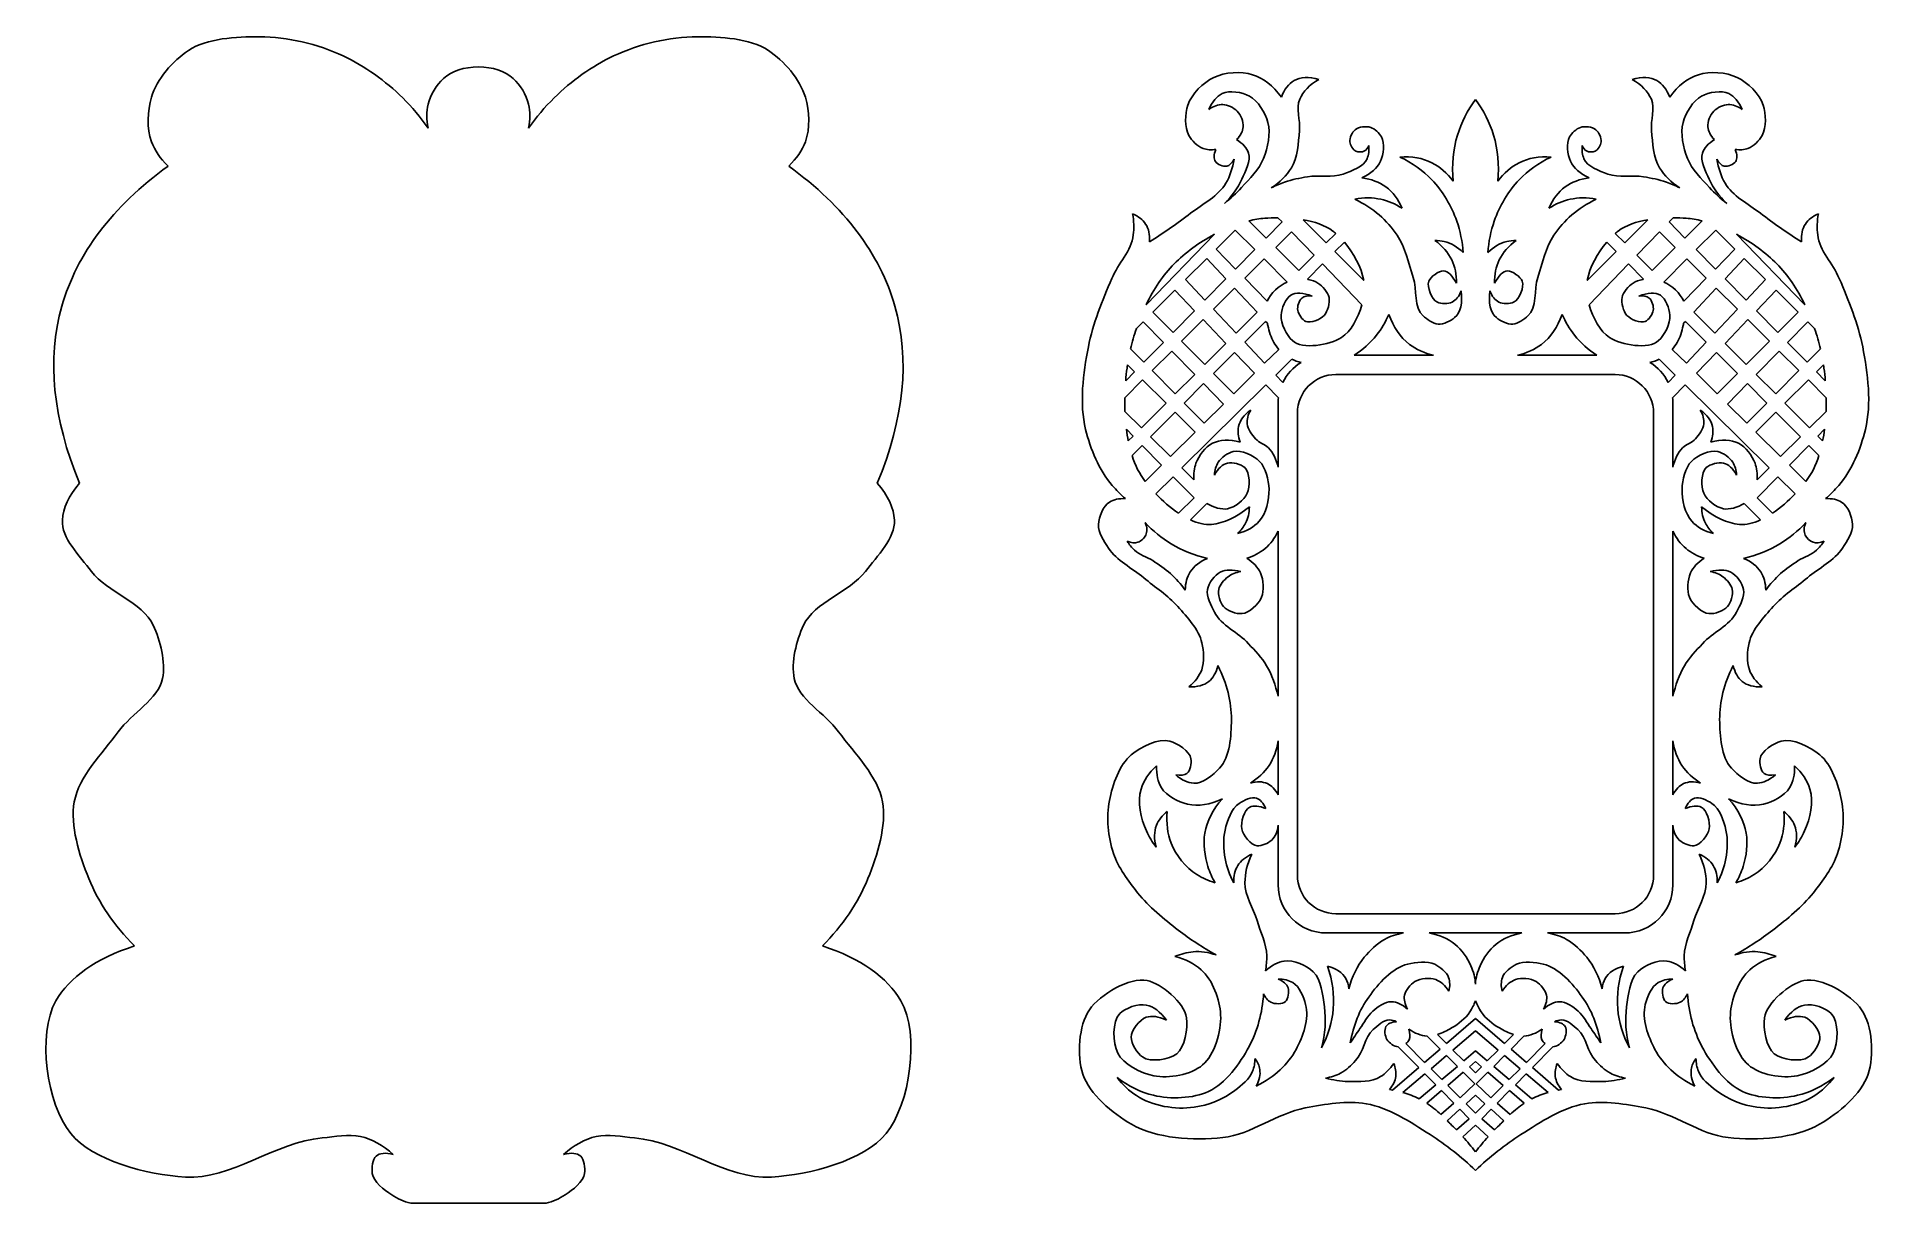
# Model space of a CAD drawing. Header units: millimetres. Extents: x -113 to 268, y -103 to 139.
import ezdxf

# ---------------------------------------------------------------- set-up
doc = ezdxf.new("R2010")
doc.units = ezdxf.units.MM
doc.linetypes.add('K5LT32769', pattern=[0])

msp = doc.modelspace()

# ---------------------------------------------------------------- linework, layer by layer
at = {"color": 30, "linetype": 'K5LT32769', "true_color": 0xff8000}
for p, q in [((131.65, 95.35), (135.64, 99.32)), ((139.7, 95.26), (135.64, 99.32)), ((142.07, 97.67), (138.46, 101.24)), ((142.07, 97.67), (145.36, 101.01)), ((145.36, 101.01), (144.51, 101.88)), ((154.56, 96.64), (149.74, 101.46)), ((216.54, 96.64), (221.37, 101.46)), ((225.75, 101.01), (226.59, 101.88)), ((229.04, 97.67), (225.75, 101.01)), ((229.04, 97.67), (232.64, 101.24)), ((231.41, 95.26), (235.47, 99.32)), ((239.45, 95.35), (235.47, 99.32)), ((117.13, 83.81), (131.35, 98.46)), ((144.04, 95.71), (147.32, 98.97)), ((148.86, 90.93), (144.04, 95.71)), ((152.03, 94.1), (147.32, 98.97)), ((154.56, 96.64), (156.54, 98.61)), ((156.35, 94.85), (158.31, 96.82)), ((214.75, 94.85), (212.8, 96.82)), ((216.54, 96.64), (214.57, 98.61)), ((219.08, 94.1), (223.78, 98.97)), ((222.25, 90.93), (227.06, 95.71)), ((227.06, 95.71), (223.78, 98.97)), ((253.97, 83.81), (239.76, 98.46)), ((125.31, 89.03), (129.73, 93.43)), ((133.7, 89.17), (129.73, 93.43)), ((135.72, 91.22), (131.65, 95.35)), ((135.72, 91.22), (139.7, 95.26)), ((137.61, 89.3), (141.64, 93.32)), ((146.44, 88.51), (141.64, 93.32)), ((148.86, 90.93), (152.03, 94.1)), ((150.67, 89.14), (153.79, 92.28)), ((161.96, 83.82), (153.79, 92.28)), ((162.34, 88.86), (156.35, 94.85)), ((208.76, 88.86), (214.75, 94.85)), ((209.14, 83.82), (217.31, 92.28)), ((220.43, 89.14), (217.31, 92.28)), ((222.25, 90.93), (219.08, 94.1)), ((224.66, 88.51), (229.47, 93.32)), ((233.49, 89.3), (229.47, 93.32)), ((235.39, 91.22), (231.41, 95.26)), ((235.39, 91.22), (239.45, 95.35)), ((237.4, 89.17), (241.38, 93.43)), ((245.79, 89.03), (241.38, 93.43)), ((129.35, 84.76), (125.31, 89.03)), ((129.35, 84.76), (133.7, 89.17)), ((142.3, 84.55), (137.61, 89.3)), ((150.78, 89.03), (150.67, 89.14)), ((220.32, 89.03), (220.43, 89.14)), ((228.8, 84.55), (233.49, 89.3)), ((241.75, 84.76), (237.4, 89.17)), ((241.75, 84.76), (245.79, 89.03)), ((118.55, 82.29), (123.1, 86.82)), ((127.19, 82.56), (123.1, 86.82)), ((131.14, 82.86), (135.52, 87.23)), ((140.18, 82.25), (135.52, 87.23)), ((230.93, 82.25), (235.58, 87.23)), ((239.97, 82.86), (235.58, 87.23)), ((243.91, 82.56), (248.01, 86.82)), ((252.56, 82.29), (248.01, 86.82)), ((115.12, 78.87), (116.53, 80.27)), ((120.71, 75.98), (116.53, 80.27)), ((122.74, 78.04), (118.55, 82.29)), ((122.74, 78.04), (127.19, 82.56)), ((124.51, 76.25), (128.98, 80.71)), ((133.71, 75.79), (128.98, 80.71)), ((135.83, 77.9), (131.14, 82.86)), ((135.83, 77.9), (140.18, 82.25)), ((137.61, 76.01), (141.94, 80.36)), ((142.33, 79.95), (141.94, 80.36)), ((228.78, 79.95), (229.17, 80.36)), ((233.49, 76.01), (229.17, 80.36)), ((235.28, 77.9), (230.93, 82.25)), ((235.28, 77.9), (239.97, 82.86)), ((237.39, 75.79), (242.13, 80.71)), ((246.6, 76.25), (242.13, 80.71)), ((248.37, 78.04), (243.91, 82.56)), ((248.37, 78.04), (252.56, 82.29)), ((250.39, 75.98), (254.58, 80.27)), ((255.99, 78.87), (254.58, 80.27)), ((116.65, 71.85), (113.9, 74.62)), ((116.65, 71.85), (120.71, 75.98)), ((118.36, 70.13), (122.45, 74.2)), ((127.23, 69.3), (122.45, 74.2)), ((129.31, 71.38), (124.51, 76.25)), ((129.31, 71.38), (133.71, 75.79)), ((131.15, 69.51), (135.52, 73.91)), ((139.67, 69.59), (135.52, 73.91)), ((141.74, 71.64), (137.61, 76.01)), ((141.74, 71.64), (144.68, 74.54)), ((160.34, 73.31), (176.86, 73.31)), ((210.77, 73.31), (194.25, 73.31)), ((229.36, 71.64), (226.43, 74.54)), ((229.36, 71.64), (233.49, 76.01)), ((231.43, 69.59), (235.59, 73.91)), ((239.95, 69.51), (235.59, 73.91)), ((241.8, 71.38), (237.39, 75.79)), ((241.8, 71.38), (246.6, 76.25)), ((243.88, 69.3), (248.66, 74.2)), ((252.75, 70.13), (248.66, 74.2)), ((254.46, 71.85), (250.39, 75.98)), ((254.46, 71.85), (257.21, 74.62)), ((112.88, 68.03), (114.7, 69.88)), ((114.7, 69.88), (113.26, 71.31)), ((123.19, 65.27), (118.36, 70.13)), ((123.19, 65.27), (127.23, 69.3)), ((135.32, 65.29), (131.15, 69.51)), ((135.32, 65.29), (139.67, 69.59)), ((144.06, 69.19), (147.39, 72.48)), ((145.53, 67.63), (144.06, 69.19)), ((185.55, 69.31), (156.55, 69.31)), ((185.55, 69.31), (214.55, 69.31)), ((227.05, 69.19), (223.72, 72.48)), ((225.57, 67.63), (227.05, 69.19)), ((235.78, 65.29), (231.43, 69.59)), ((235.78, 65.29), (239.95, 69.51)), ((247.92, 65.27), (243.88, 69.3)), ((247.92, 65.27), (252.75, 70.13)), ((256.41, 69.88), (257.85, 71.31)), ((258.22, 68.03), (256.41, 69.88)), ((112.7, 64.5), (116.4, 68.19)), ((121.27, 63.35), (116.4, 68.19)), ((124.56, 49.9), (142.01, 67.16)), ((125.06, 63.39), (129.07, 67.42)), ((133.19, 63.19), (129.07, 67.42)), ((144.62, 64.45), (142.01, 67.16)), ((226.49, 64.45), (229.1, 67.16)), ((246.55, 49.9), (229.1, 67.16)), ((237.91, 63.19), (242.04, 67.42)), ((246.05, 63.39), (242.04, 67.42)), ((249.83, 63.35), (254.71, 68.19)), ((258.4, 64.5), (254.71, 68.19)), ((116.17, 58.24), (112.73, 61.66)), ((116.17, 58.24), (121.27, 63.35)), ((118.07, 56.36), (123.16, 61.47)), ((127.3, 57.36), (123.16, 61.47)), ((129.19, 59.23), (125.06, 63.39)), ((129.19, 59.23), (133.19, 63.19)), ((144.55, 50.04), (144.55, 63.31)), ((148.55, 61.31), (148.55, -34.69)), ((222.55, 61.31), (222.55, -34.69)), ((226.55, 50.04), (226.55, 63.31)), ((241.92, 59.23), (237.91, 63.19)), ((241.92, 59.23), (246.05, 63.39)), ((243.81, 57.36), (247.95, 61.47)), ((253.04, 56.36), (247.95, 61.47)), ((254.94, 58.24), (249.83, 63.35)), ((254.94, 58.24), (258.38, 61.66)), ((114.44, 56.51), (113.04, 57.93)), ((122.16, 52.29), (127.3, 57.36)), ((248.94, 52.29), (243.81, 57.36)), ((256.67, 56.51), (258.07, 57.93)), ((113.43, 55.51), (114.44, 56.51)), ((114.21, 52.48), (116.32, 54.6)), ((120.35, 50.5), (116.32, 54.6)), ((122.16, 52.29), (118.07, 56.36)), ((248.94, 52.29), (253.04, 56.36)), ((250.75, 50.5), (254.79, 54.6)), ((256.89, 52.48), (254.79, 54.6)), ((257.67, 55.51), (256.67, 56.51)), ((116.92, 47.11), (120.35, 50.5)), ((127.03, 47.46), (124.56, 49.9)), ((244.08, 47.46), (246.55, 49.9)), ((254.19, 47.11), (250.75, 50.5)), ((119.14, 44.54), (122.73, 48.09)), ((127.08, 43.67), (122.73, 48.09)), ((244.03, 43.67), (248.38, 48.09)), ((251.97, 44.54), (248.38, 48.09)), ((123.88, 40.48), (127.08, 43.67)), ((126.32, 39.1), (129.74, 42.52)), ((244.79, 39.1), (241.36, 42.52)), ((247.22, 40.48), (244.03, 43.67)), ((144.55, 2.48), (144.55, 36.8)), ((226.55, 2.48), (226.55, 36.8)), ((144.55, -18.02), (144.55, -6.81)), ((226.55, -18.02), (226.55, -6.81)), ((144.55, -36.69), (144.55, -24.29)), ((226.55, -36.69), (226.55, -24.29)), ((156.55, -42.69), (185.55, -42.69)), ((214.55, -42.69), (185.55, -42.69)), ((170.57, -46.69), (154.55, -46.69)), ((185.55, -46.69), (175.91, -46.69)), ((185.55, -46.69), (195.19, -46.69)), ((200.54, -46.69), (216.55, -46.69)), ((179.5, -69.67), (185.55, -64.44)), ((191.61, -69.67), (185.55, -64.44)), ((178.18, -70.81), (175.48, -68.12)), ((179.5, -69.67), (177.64, -67.81)), ((180.86, -71.03), (185.55, -67.05)), ((190.25, -71.03), (185.55, -67.05)), ((191.61, -69.67), (193.47, -67.81)), ((192.93, -70.81), (195.62, -68.12)), ((173.75, -74.64), (169.51, -70.33)), ((174.99, -73.57), (171.09, -69.67)), ((174.99, -73.57), (178.18, -70.81)), ((176.31, -74.89), (179.53, -72.16)), ((181.78, -74.41), (179.53, -72.16)), ((183.11, -73.28), (180.86, -71.03)), ((185.55, -71.21), (183.11, -73.28)), ((185.55, -71.21), (188, -73.28)), ((188, -73.28), (190.25, -71.03)), ((189.33, -74.41), (191.58, -72.16)), ((194.8, -74.89), (191.58, -72.16)), ((196.12, -73.57), (192.93, -70.81)), ((196.12, -73.57), (200.02, -69.67)), ((197.36, -74.64), (201.6, -70.33)), ((168.34, -79.32), (173.75, -74.64)), ((170.47, -79.83), (175.05, -75.96)), ((177.28, -78.23), (175.05, -75.96)), ((178.56, -77.14), (176.31, -74.89)), ((181.78, -74.41), (178.56, -77.14)), ((182.98, -75.61), (179.77, -78.35)), ((185.4, -78.03), (182.98, -75.61)), ((185.55, -73.41), (184.31, -74.48)), ((185.55, -75.72), (184.31, -74.48)), ((185.55, -73.41), (186.8, -74.48)), ((185.55, -75.72), (186.8, -74.48)), ((185.72, -78.02), (188.13, -75.61)), ((188.13, -75.61), (191.33, -78.35)), ((189.33, -74.41), (192.55, -77.14)), ((192.55, -77.14), (194.8, -74.89)), ((193.83, -78.23), (196.06, -75.96)), ((200.63, -79.83), (196.06, -75.96)), ((202.77, -79.32), (197.36, -74.64)), ((177.28, -78.23), (173.84, -81.15)), ((178.49, -79.45), (175.44, -82.06)), ((181.04, -82.06), (178.49, -79.45)), ((182.35, -80.93), (179.77, -78.35)), ((185.4, -78.03), (182.35, -80.93)), ((185.72, -78.02), (188.75, -80.93)), ((188.75, -80.93), (191.33, -78.35)), ((190.06, -82.06), (192.62, -79.45)), ((192.62, -79.45), (195.66, -82.06)), ((193.83, -78.23), (197.27, -81.15)), ((181.04, -82.06), (178.32, -84.39)), ((182.3, -83.33), (179.68, -85.71)), ((184.23, -85.3), (182.3, -83.33)), ((185.55, -80.39), (183.59, -82.17)), ((185.55, -84.13), (183.59, -82.17)), ((185.55, -80.39), (187.52, -82.17)), ((185.55, -84.13), (187.52, -82.17)), ((186.88, -85.3), (188.81, -83.33)), ((188.81, -83.33), (191.43, -85.71)), ((190.06, -82.06), (192.78, -84.39)), ((184.23, -85.3), (181.61, -87.62)), ((185.55, -86.64), (182.93, -89.03)), ((185.55, -86.64), (188.18, -89.03)), ((186.88, -85.3), (189.5, -87.62)), ((-35.63, -102.84), (-21.58, -102.84)), ((-7.53, -102.84), (-21.58, -102.84))]:
    msp.add_line(p, q, dxfattribs=at)
for centre, radius, start, end in [((154.55, 63.31), 10, 121.461, 154.4282), ((156.55, 61.31), 8, 90, 180), ((214.55, 61.31), 8, 0, 90), ((216.55, 63.31), 10, 25.5718, 58.539), ((154.55, 63.31), 10, 173.4339, 180), ((216.55, 63.31), 10, 0, 6.5661), ((154.55, -36.69), 10, 180, 270), ((156.55, -34.69), 8, 180, 270), ((214.55, -34.69), 8, 270, 0), ((216.55, -36.69), 10, 270, 0)]:
    msp.add_arc(centre, radius, start, end, dxfattribs=at)
for points, knots in [([(-32.01, 120.5), (-33.61, 122.78), (-35.38, 124.87), (-37.31, 126.78), (-40.87, 130.3), (-45.18, 133.41), (-49.66, 135.5), (-54.95, 137.97), (-61.23, 139.48), (-67.05, 139.48), (-71.96, 139.47), (-77.88, 139.21), (-81.81, 136.63), (-85.05, 134.5), (-88.41, 130.65), (-89.5, 126.9), (-90.31, 124.11), (-90.55, 120.43), (-89.5, 117.68), (-88.81, 115.86), (-87.66, 114.17), (-86.05, 112.63)], [0, 0, 0, 0, 1, 1, 1, 2, 2, 2, 3, 3, 3, 4, 4, 4, 5, 5, 5, 6, 6, 6, 7, 7, 7, 7]), ([(-11.15, 120.5), (-9.55, 122.78), (-7.78, 124.87), (-5.85, 126.78), (-2.29, 130.3), (2.02, 133.41), (6.5, 135.5), (11.79, 137.97), (18.07, 139.48), (23.89, 139.48), (28.8, 139.47), (34.72, 139.21), (38.65, 136.63), (41.89, 134.5), (45.25, 130.65), (46.34, 126.9), (47.15, 124.11), (47.38, 120.43), (46.34, 117.68), (45.65, 115.86), (44.5, 114.17), (42.89, 112.63)], [0, 0, 0, 0, 1, 1, 1, 2, 2, 2, 3, 3, 3, 4, 4, 4, 5, 5, 5, 6, 6, 6, 7, 7, 7, 7]), ([(-21.58, 133.24), (-24.6, 133.18), (-27.01, 132.37), (-28.81, 130.8), (-30.28, 129.52), (-31.54, 127.4), (-32.01, 125.46), (-32.39, 123.91), (-32.39, 122.26), (-32.01, 120.5)], [0, 0, 0, 0, 1, 1, 1, 2, 2, 2, 3, 3, 3, 3]), ([(-21.58, 133.24), (-18.57, 133.18), (-16.16, 132.37), (-14.35, 130.8), (-12.88, 129.52), (-11.62, 127.4), (-11.15, 125.46), (-10.77, 123.91), (-10.77, 122.26), (-11.15, 120.5)], [0, 0, 0, 0, 1, 1, 1, 2, 2, 2, 3, 3, 3, 3]), ([(145.22, 126.93), (143.49, 129.32), (141.5, 130.87), (139.25, 131.59), (136.86, 132.35), (133.47, 132.11), (131.21, 131.03), (129.01, 129.97), (126.57, 127.6), (125.81, 125.3), (125.21, 123.45), (125.04, 120.67), (126.02, 118.98), (126.64, 117.91), (127.77, 116.7), (128.96, 116.28), (129.75, 116), (130.63, 115.93), (131.6, 116.07)], [0, 0, 0, 0, 1, 1, 1, 2, 2, 2, 3, 3, 3, 4, 4, 4, 5, 5, 5, 6, 6, 6, 6]), ([(143.1, 108.09), (144.93, 109.25), (146.33, 110.64), (147.32, 112.26), (148.63, 114.42), (148.73, 117.38), (148.99, 119.99), (149.21, 122.14), (148.22, 124.66), (149.03, 126.5), (149.74, 128.13), (151.07, 129.51), (153.01, 130.63)], [0, 0, 0, 0, 1, 1, 1, 2, 2, 2, 3, 3, 3, 4, 4, 4, 4]), ([(153.01, 130.63), (150.93, 131.24), (149.21, 131.15), (147.86, 130.37), (146.72, 129.72), (145.84, 128.57), (145.22, 126.93)], [0, 0, 0, 0, 1, 1, 1, 2, 2, 2, 2]), ([(218.09, 130.63), (220.18, 131.24), (221.89, 131.15), (223.25, 130.37), (224.39, 129.72), (225.27, 128.57), (225.89, 126.93)], [0, 0, 0, 0, 1, 1, 1, 2, 2, 2, 2]), ([(228.01, 108.09), (226.18, 109.25), (224.77, 110.64), (223.79, 112.26), (222.48, 114.42), (222.38, 117.38), (222.12, 119.99), (221.9, 122.14), (222.89, 124.66), (222.08, 126.5), (221.37, 128.13), (220.04, 129.51), (218.09, 130.63)], [0, 0, 0, 0, 1, 1, 1, 2, 2, 2, 3, 3, 3, 4, 4, 4, 4]), ([(225.89, 126.93), (227.62, 129.32), (229.61, 130.87), (231.85, 131.59), (234.24, 132.35), (237.64, 132.11), (239.89, 131.03), (242.1, 129.97), (244.54, 127.6), (245.3, 125.3), (245.9, 123.45), (246.07, 120.67), (245.09, 118.98), (244.47, 117.91), (243.34, 116.7), (242.15, 116.28), (241.36, 116), (240.48, 115.93), (239.51, 116.07)], [0, 0, 0, 0, 1, 1, 1, 2, 2, 2, 3, 3, 3, 4, 4, 4, 5, 5, 5, 6, 6, 6, 6]), ([(130.17, 124.38), (130.87, 126), (131.78, 127.1), (132.9, 127.67), (134.41, 128.44), (137.07, 127.96), (138.6, 127.14), (140.38, 126.19), (141.88, 123.68), (142.43, 121.68), (143.05, 119.42), (142.42, 116.45), (141.51, 114.2), (140.6, 111.94), (138.67, 109.98), (136.94, 108.15), (135.84, 106.97), (134.65, 105.88), (133.38, 104.85)], [0, 0, 0, 0, 1, 1, 1, 2, 2, 2, 3, 3, 3, 4, 4, 4, 5, 5, 5, 6, 6, 6, 6]), ([(185.55, 126.46), (183.84, 124.13), (182.6, 121.67), (181.81, 119.07), (180.89, 116.05), (180.59, 112.85), (180.92, 109.47)], [0, 0, 0, 0, 1, 1, 1, 2, 2, 2, 2]), ([(185.55, 126.46), (187.26, 124.13), (188.51, 121.67), (189.3, 119.07), (190.22, 116.05), (190.51, 112.85), (190.19, 109.47)], [0, 0, 0, 0, 1, 1, 1, 2, 2, 2, 2]), ([(240.93, 124.38), (240.24, 126), (239.33, 127.1), (238.2, 127.67), (236.69, 128.44), (234.03, 127.96), (232.51, 127.14), (230.73, 126.19), (229.23, 123.68), (228.68, 121.68), (228.06, 119.42), (228.69, 116.45), (229.6, 114.2), (230.51, 111.94), (232.44, 109.98), (234.17, 108.15), (235.27, 106.97), (236.46, 105.88), (237.73, 104.85)], [0, 0, 0, 0, 1, 1, 1, 2, 2, 2, 3, 3, 3, 4, 4, 4, 5, 5, 5, 6, 6, 6, 6]), ([(130.17, 124.38), (131.15, 125.08), (132.11, 125.42), (133.05, 125.39), (134.07, 125.36), (135.34, 124.75), (136.05, 124.02), (136.8, 123.25), (137.39, 121.82), (137.3, 120.76), (137.21, 119.86), (136.76, 118.98), (135.93, 118.12)], [0, 0, 0, 0, 1, 1, 1, 2, 2, 2, 3, 3, 3, 4, 4, 4, 4]), ([(240.93, 124.38), (239.96, 125.08), (239, 125.42), (238.06, 125.39), (237.04, 125.36), (235.76, 124.75), (235.06, 124.02), (234.31, 123.25), (233.71, 121.82), (233.81, 120.76), (233.89, 119.86), (234.35, 118.98), (235.18, 118.12)], [0, 0, 0, 0, 1, 1, 1, 2, 2, 2, 3, 3, 3, 4, 4, 4, 4]), ([(161.97, 110.16), (163.86, 111.03), (165.13, 112.18), (165.8, 113.61), (166.45, 115.02), (166.77, 117.33), (166.01, 118.66), (165.56, 119.44), (164.64, 120.37), (163.78, 120.65), (162.84, 120.95), (161.28, 120.79), (160.55, 120.17), (159.93, 119.65), (159.35, 118.45), (159.45, 117.65), (159.54, 116.97), (160.1, 115.96), (160.72, 115.69), (161.2, 115.49), (162.04, 115.48), (162.5, 115.75), (162.88, 115.96), (163.18, 116.34), (163.39, 116.88)], [0, 0, 0, 0, 1, 1, 1, 2, 2, 2, 3, 3, 3, 4, 4, 4, 5, 5, 5, 6, 6, 6, 7, 7, 7, 8, 8, 8, 8]), ([(209.14, 110.16), (207.25, 111.03), (205.98, 112.18), (205.31, 113.61), (204.65, 115.02), (204.34, 117.33), (205.1, 118.66), (205.55, 119.44), (206.47, 120.37), (207.33, 120.65), (208.27, 120.95), (209.83, 120.79), (210.56, 120.17), (211.17, 119.65), (211.76, 118.45), (211.66, 117.65), (211.57, 116.97), (211.01, 115.96), (210.38, 115.69), (209.91, 115.49), (209.07, 115.48), (208.6, 115.75), (208.22, 115.96), (207.93, 116.34), (207.71, 116.88)], [0, 0, 0, 0, 1, 1, 1, 2, 2, 2, 3, 3, 3, 4, 4, 4, 5, 5, 5, 6, 6, 6, 7, 7, 7, 8, 8, 8, 8]), ([(131.6, 116.07), (131.17, 114.99), (131.15, 114.15), (131.51, 113.58), (131.88, 112.98), (133.18, 112.42), (133.88, 112.6), (134.45, 112.74), (134.95, 113.22), (135.4, 114.02)], [0, 0, 0, 0, 1, 1, 1, 2, 2, 2, 3, 3, 3, 3]), ([(133.38, 104.85), (134.94, 106.37), (136.15, 108.05), (137, 109.9), (137.76, 111.56), (138.97, 113.74), (138.42, 115.3), (138.06, 116.35), (137.22, 117.29), (135.93, 118.12)], [0, 0, 0, 0, 1, 1, 1, 2, 2, 2, 3, 3, 3, 3]), ([(163.39, 116.88), (163.48, 115.84), (163.36, 114.93), (163.04, 114.15), (162.34, 112.47), (159.85, 111.6), (158.05, 110.94), (155.8, 110.12), (153.09, 110.79), (150.66, 110.38), (149.06, 110.11), (147.42, 109.82), (145.89, 109.28), (144.94, 108.95), (144.01, 108.55), (143.1, 108.09)], [0, 0, 0, 0, 1, 1, 1, 2, 2, 2, 3, 3, 3, 4, 4, 4, 5, 5, 5, 5]), ([(180.92, 109.47), (179.65, 111.19), (178.17, 112.47), (176.49, 113.31), (174.55, 114.29), (172.33, 114.68), (169.84, 114.5)], [0, 0, 0, 0, 1, 1, 1, 2, 2, 2, 2]), ([(190.19, 109.47), (191.46, 111.19), (192.93, 112.47), (194.62, 113.31), (196.56, 114.29), (198.77, 114.68), (201.26, 114.5)], [0, 0, 0, 0, 1, 1, 1, 2, 2, 2, 2]), ([(207.71, 116.88), (207.62, 115.84), (207.74, 114.93), (208.07, 114.15), (208.77, 112.47), (211.25, 111.6), (213.05, 110.94), (215.3, 110.12), (218.01, 110.79), (220.44, 110.38), (222.05, 110.11), (223.68, 109.82), (225.22, 109.28), (226.17, 108.95), (227.1, 108.55), (228.01, 108.09)], [0, 0, 0, 0, 1, 1, 1, 2, 2, 2, 3, 3, 3, 4, 4, 4, 5, 5, 5, 5]), ([(237.73, 104.85), (236.16, 106.37), (234.96, 108.05), (234.11, 109.9), (233.34, 111.56), (232.14, 113.74), (232.68, 115.3), (233.05, 116.35), (233.88, 117.29), (235.18, 118.12)], [0, 0, 0, 0, 1, 1, 1, 2, 2, 2, 3, 3, 3, 3]), ([(239.51, 116.07), (239.93, 114.99), (239.96, 114.15), (239.6, 113.58), (239.22, 112.98), (237.92, 112.42), (237.22, 112.6), (236.66, 112.74), (236.15, 113.22), (235.71, 114.02)], [0, 0, 0, 0, 1, 1, 1, 2, 2, 2, 3, 3, 3, 3]), ([(-86.05, 112.63), (-97.66, 104.12), (-105.02, 94.4), (-108.11, 83.49), (-111.24, 72.46), (-110.01, 60.21), (-104.44, 46.74)], [0, 0, 0, 0, 1, 1, 1, 2, 2, 2, 2]), ([(42.89, 112.63), (54.5, 104.12), (61.86, 94.4), (64.95, 83.49), (68.08, 72.46), (66.85, 60.21), (61.28, 46.74)], [0, 0, 0, 0, 1, 1, 1, 2, 2, 2, 2]), ([(135.4, 114.02), (135.1, 112.19), (134.54, 110.53), (133.7, 109.07), (132.17, 106.37), (128.91, 104.79), (126.38, 102.83), (123.63, 100.72), (120.78, 98.74), (117.83, 96.9)], [0, 0, 0, 0, 1, 1, 1, 2, 2, 2, 3, 3, 3, 3]), ([(169.84, 114.5), (172.42, 113.26), (174.64, 111.68), (176.49, 109.77), (178.76, 107.42), (180.57, 104.31), (181.66, 101.2), (182.39, 99.12), (182.83, 96.93), (182.99, 94.63)], [0, 0, 0, 0, 1, 1, 1, 2, 2, 2, 3, 3, 3, 3]), ([(201.26, 114.5), (198.68, 113.26), (196.47, 111.68), (194.62, 109.77), (192.35, 107.42), (190.54, 104.31), (189.45, 101.2), (188.72, 99.12), (188.28, 96.93), (188.12, 94.63)], [0, 0, 0, 0, 1, 1, 1, 2, 2, 2, 3, 3, 3, 3]), ([(235.71, 114.02), (236, 112.19), (236.57, 110.53), (237.4, 109.07), (238.93, 106.37), (242.2, 104.79), (244.73, 102.83), (247.47, 100.72), (250.32, 98.74), (253.28, 96.9)], [0, 0, 0, 0, 1, 1, 1, 2, 2, 2, 3, 3, 3, 3]), ([(170.3, 103.84), (169.49, 105.74), (168.37, 107.22), (166.93, 108.28), (165.56, 109.29), (163.91, 109.92), (161.97, 110.16)], [0, 0, 0, 0, 1, 1, 1, 2, 2, 2, 2]), ([(200.8, 103.84), (201.61, 105.74), (202.74, 107.22), (204.18, 108.28), (205.55, 109.29), (207.2, 109.92), (209.14, 110.16)], [0, 0, 0, 0, 1, 1, 1, 2, 2, 2, 2]), ([(160.51, 105.75), (162.38, 106.11), (164.18, 106.1), (165.9, 105.72), (167.43, 105.38), (168.9, 104.75), (170.3, 103.84)], [0, 0, 0, 0, 1, 1, 1, 2, 2, 2, 2]), ([(182.55, 86.68), (182.92, 84.13), (182.47, 82.28), (181.22, 81.14), (180.41, 80.4), (178.9, 79.73), (177.79, 79.8), (176.71, 79.88), (175.48, 80.76), (174.66, 81.5), (172.76, 83.22), (173.43, 86.87), (172.61, 89.5), (171.67, 92.48), (170.95, 95.74), (169.27, 98.26), (167.21, 101.37), (164.29, 103.86), (160.51, 105.75)], [0, 0, 0, 0, 1, 1, 1, 2, 2, 2, 3, 3, 3, 4, 4, 4, 5, 5, 5, 6, 6, 6, 6]), ([(188.55, 86.68), (188.19, 84.13), (188.64, 82.28), (189.89, 81.14), (190.69, 80.4), (192.21, 79.73), (193.32, 79.8), (194.39, 79.88), (195.63, 80.76), (196.45, 81.5), (198.35, 83.22), (197.68, 86.87), (198.5, 89.5), (199.43, 92.48), (200.15, 95.74), (201.83, 98.26), (203.9, 101.37), (206.82, 103.86), (210.6, 105.75)], [0, 0, 0, 0, 1, 1, 1, 2, 2, 2, 3, 3, 3, 4, 4, 4, 5, 5, 5, 6, 6, 6, 6]), ([(210.6, 105.75), (208.73, 106.11), (206.93, 106.1), (205.2, 105.72), (203.68, 105.38), (202.21, 104.75), (200.8, 103.84)], [0, 0, 0, 0, 1, 1, 1, 2, 2, 2, 2]), ([(114.33, 102.69), (114.58, 101.18), (114.63, 99.72), (114.46, 98.3), (114.08, 95.05), (111.33, 92.35), (110, 89.27), (108.02, 84.69), (106.07, 79.93), (105.13, 75.07), (104.05, 69.51), (103.24, 63.3), (104.57, 57.89), (105.56, 53.83), (107.34, 49.48), (110.1, 46.25), (110.93, 45.29), (111.83, 44.38), (112.82, 43.53)], [0, 0, 0, 0, 1, 1, 1, 2, 2, 2, 3, 3, 3, 4, 4, 4, 5, 5, 5, 6, 6, 6, 6]), ([(117.83, 96.9), (117.94, 98.36), (117.67, 99.59), (117.03, 100.58), (116.44, 101.48), (115.54, 102.18), (114.33, 102.69)], [0, 0, 0, 0, 1, 1, 1, 2, 2, 2, 2]), ([(138.46, 101.24), (139.58, 101.51), (140.68, 101.69), (141.77, 101.77), (142.63, 101.84), (143.56, 101.88), (144.51, 101.88)], [0, 0, 0, 0, 1, 1, 1, 2, 2, 2, 2]), ([(149.74, 101.46), (152.08, 101.06), (154.28, 100.32), (155.91, 99.12), (156.12, 98.96), (156.33, 98.79), (156.54, 98.61)], [0, 0, 0, 0, 1, 1, 1, 2, 2, 2, 2]), ([(221.37, 101.46), (219.02, 101.06), (216.82, 100.32), (215.2, 99.12), (214.99, 98.96), (214.78, 98.79), (214.57, 98.61)], [0, 0, 0, 0, 1, 1, 1, 2, 2, 2, 2]), ([(232.64, 101.24), (231.53, 101.51), (230.42, 101.69), (229.34, 101.77), (228.47, 101.84), (227.55, 101.88), (226.59, 101.88)], [0, 0, 0, 0, 1, 1, 1, 2, 2, 2, 2]), ([(253.28, 96.9), (253.17, 98.36), (253.43, 99.59), (254.08, 100.58), (254.67, 101.48), (255.57, 102.18), (256.78, 102.69)], [0, 0, 0, 0, 1, 1, 1, 2, 2, 2, 2]), ([(256.78, 102.69), (256.52, 101.18), (256.48, 99.72), (256.64, 98.3), (257.02, 95.05), (259.78, 92.35), (261.11, 89.27), (263.09, 84.69), (265.03, 79.93), (265.98, 75.07), (267.06, 69.51), (267.87, 63.3), (266.54, 57.89), (265.55, 53.83), (263.77, 49.48), (261, 46.25), (260.18, 45.29), (259.27, 44.38), (258.29, 43.53)], [0, 0, 0, 0, 1, 1, 1, 2, 2, 2, 3, 3, 3, 4, 4, 4, 5, 5, 5, 6, 6, 6, 6]), ([(117.13, 83.81), (118.69, 87.05), (120.65, 90.02), (122.95, 92.31), (125.22, 94.59), (128.16, 96.77), (131.35, 98.46)], [0, 0, 0, 0, 1, 1, 1, 2, 2, 2, 2]), ([(182.99, 94.63), (181.82, 95.82), (180.51, 96.59), (179.07, 96.93), (178.44, 97.08), (177.79, 97.15), (177.12, 97.14)], [0, 0, 0, 0, 1, 1, 1, 2, 2, 2, 2]), ([(177.12, 97.14), (178.7, 96.01), (179.87, 94.68), (180.61, 93.14), (181.3, 91.69), (181.62, 90.07), (181.58, 88.27)], [0, 0, 0, 0, 1, 1, 1, 2, 2, 2, 2]), ([(188.12, 94.63), (189.29, 95.82), (190.59, 96.59), (192.04, 96.93), (192.66, 97.08), (193.31, 97.15), (193.99, 97.14)], [0, 0, 0, 0, 1, 1, 1, 2, 2, 2, 2]), ([(193.99, 97.14), (192.4, 96.01), (191.24, 94.68), (190.5, 93.14), (189.81, 91.69), (189.48, 90.07), (189.53, 88.27)], [0, 0, 0, 0, 1, 1, 1, 2, 2, 2, 2]), ([(253.97, 83.81), (252.41, 87.05), (250.46, 90.02), (248.16, 92.31), (245.88, 94.59), (242.94, 96.77), (239.76, 98.46)], [0, 0, 0, 0, 1, 1, 1, 2, 2, 2, 2]), ([(151.64, 85.58), (150.68, 85.71), (149.95, 85.58), (149.45, 85.19), (148.84, 84.71), (148.51, 83.42), (148.63, 82.63), (148.75, 81.8), (149.61, 80.66), (150.31, 80.34), (151.29, 79.89), (153.29, 80.74), (154.09, 81.6), (154.87, 82.43), (155.35, 84.21), (155.12, 85.34), (154.89, 86.44), (153.78, 87.67), (152.83, 88.31), (152.28, 88.69), (151.56, 88.92), (150.78, 89.03)], [0, 0, 0, 0, 1, 1, 1, 2, 2, 2, 3, 3, 3, 4, 4, 4, 5, 5, 5, 6, 6, 6, 7, 7, 7, 7]), ([(181.58, 88.27), (180.75, 89.9), (179.86, 90.75), (178.91, 90.83), (177.95, 90.91), (176.2, 89.59), (175.84, 88.68), (175.39, 87.53), (176.45, 84.88), (177.63, 84.32), (178.41, 83.95), (179.88, 83.95), (180.71, 84.37), (181.51, 84.77), (182.12, 85.54), (182.55, 86.68)], [0, 0, 0, 0, 1, 1, 1, 2, 2, 2, 3, 3, 3, 4, 4, 4, 5, 5, 5, 5]), ([(189.53, 88.27), (190.36, 89.9), (191.24, 90.75), (192.19, 90.83), (193.16, 90.91), (194.91, 89.59), (195.27, 88.68), (195.72, 87.53), (194.66, 84.88), (193.47, 84.32), (192.7, 83.95), (191.23, 83.95), (190.4, 84.37), (189.6, 84.77), (188.99, 85.54), (188.55, 86.68)], [0, 0, 0, 0, 1, 1, 1, 2, 2, 2, 3, 3, 3, 4, 4, 4, 5, 5, 5, 5]), ([(219.46, 85.58), (220.42, 85.71), (221.15, 85.58), (221.66, 85.19), (222.26, 84.71), (222.6, 83.42), (222.48, 82.63), (222.36, 81.8), (221.5, 80.66), (220.8, 80.34), (219.81, 79.89), (217.82, 80.74), (217.02, 81.6), (216.24, 82.43), (215.76, 84.21), (215.99, 85.34), (216.21, 86.44), (217.33, 87.67), (218.27, 88.31), (218.83, 88.69), (219.55, 88.92), (220.32, 89.03)], [0, 0, 0, 0, 1, 1, 1, 2, 2, 2, 3, 3, 3, 4, 4, 4, 5, 5, 5, 6, 6, 6, 7, 7, 7, 7]), ([(161.96, 83.82), (161.18, 81.08), (159.62, 78.22), (157.72, 77), (155.24, 75.41), (149.62, 74.45), (147.51, 76.36), (146.31, 77.45), (145.04, 79.91), (145.16, 81.66), (145.26, 83.05), (146.06, 85.15), (147.16, 85.79), (148.23, 86.42), (149.73, 86.35), (151.64, 85.58)], [0, 0, 0, 0, 1, 1, 1, 2, 2, 2, 3, 3, 3, 4, 4, 4, 5, 5, 5, 5]), ([(209.14, 83.82), (209.93, 81.08), (211.49, 78.22), (213.39, 77), (215.87, 75.41), (221.49, 74.45), (223.6, 76.36), (224.8, 77.45), (226.07, 79.91), (225.94, 81.66), (225.85, 83.05), (225.05, 85.15), (223.95, 85.79), (222.87, 86.42), (221.38, 86.35), (219.46, 85.58)], [0, 0, 0, 0, 1, 1, 1, 2, 2, 2, 3, 3, 3, 4, 4, 4, 5, 5, 5, 5]), ([(167.57, 81.81), (166.87, 80.22), (166.01, 78.77), (164.97, 77.47), (163.69, 75.86), (162.14, 74.48), (160.34, 73.31)], [0, 0, 0, 0, 1, 1, 1, 2, 2, 2, 2]), ([(176.86, 73.31), (174.92, 73.75), (173.25, 74.5), (171.84, 75.58), (169.91, 77.06), (168.49, 79.13), (167.57, 81.81)], [0, 0, 0, 0, 1, 1, 1, 2, 2, 2, 2]), ([(194.25, 73.31), (196.19, 73.75), (197.86, 74.5), (199.27, 75.58), (201.2, 77.06), (202.62, 79.13), (203.54, 81.81)], [0, 0, 0, 0, 1, 1, 1, 2, 2, 2, 2]), ([(203.54, 81.81), (204.23, 80.22), (205.1, 78.77), (206.14, 77.47), (207.42, 75.86), (208.96, 74.48), (210.77, 73.31)], [0, 0, 0, 0, 1, 1, 1, 2, 2, 2, 2]), ([(142.33, 79.95), (142.36, 79.78), (142.39, 79.62), (142.43, 79.47), (142.69, 78.27), (143.05, 77.01), (143.66, 75.97), (143.95, 75.48), (144.3, 74.99), (144.68, 74.54)], [0, 0, 0, 0, 1, 1, 1, 2, 2, 2, 3, 3, 3, 3]), ([(228.78, 79.95), (228.75, 79.78), (228.71, 79.62), (228.68, 79.47), (228.42, 78.27), (228.06, 77.01), (227.44, 75.97), (227.15, 75.48), (226.81, 74.99), (226.43, 74.54)], [0, 0, 0, 0, 1, 1, 1, 2, 2, 2, 3, 3, 3, 3]), ([(112.88, 68.03), (112.96, 68.92), (113.05, 69.79), (113.16, 70.62), (113.19, 70.85), (113.23, 71.08), (113.26, 71.31)], [0, 0, 0, 0, 1, 1, 1, 2, 2, 2, 2]), ([(258.22, 68.03), (258.15, 68.92), (258.05, 69.79), (257.94, 70.62), (257.91, 70.85), (257.88, 71.08), (257.85, 71.31)], [0, 0, 0, 0, 1, 1, 1, 2, 2, 2, 2]), ([(136.67, 55.28), (136.23, 56.44), (136.11, 57.51), (136.32, 58.5), (136.59, 59.8), (137.44, 60.94), (138.86, 61.94)], [0, 0, 0, 0, 1, 1, 1, 2, 2, 2, 2]), ([(138.86, 61.94), (138.29, 60.95), (138.05, 60), (138.12, 59.09), (138.22, 57.97), (139.08, 56.79), (139.88, 55.93), (140.59, 55.16), (141.81, 54.83), (142.52, 54.07), (143.52, 53.01), (144.2, 51.66), (144.55, 50.04)], [0, 0, 0, 0, 1, 1, 1, 2, 2, 2, 3, 3, 3, 4, 4, 4, 4]), ([(232.24, 61.94), (232.81, 60.95), (233.06, 60), (232.99, 59.09), (232.89, 57.97), (232.03, 56.79), (231.23, 55.93), (230.52, 55.16), (229.3, 54.83), (228.58, 54.07), (227.58, 53.01), (226.91, 51.66), (226.55, 50.04)], [0, 0, 0, 0, 1, 1, 1, 2, 2, 2, 3, 3, 3, 4, 4, 4, 4]), ([(234.43, 55.28), (234.88, 56.44), (235, 57.51), (234.79, 58.5), (234.51, 59.8), (233.66, 60.94), (232.24, 61.94)], [0, 0, 0, 0, 1, 1, 1, 2, 2, 2, 2]), ([(127.03, 47.46), (126.97, 48.67), (127.13, 49.92), (127.49, 50.87), (128.07, 52.43), (129.45, 54.27), (130.91, 55.02), (132.47, 55.83), (134.39, 55.92), (136.67, 55.28)], [0, 0, 0, 0, 1, 1, 1, 2, 2, 2, 3, 3, 3, 3]), ([(136.12, 36.26), (138.04, 36.78), (139.53, 37.63), (140.61, 38.82), (142.06, 40.43), (142.74, 43.28), (142.66, 45.49), (142.59, 47.43), (141.99, 49.97), (140.69, 51.28), (139.46, 52.52), (136.9, 53.72), (135.22, 53.31), (134.12, 53.04), (132.74, 52.11), (132.1, 51.09), (131.64, 50.35), (131.38, 49.47), (131.33, 48.44)], [0, 0, 0, 0, 1, 1, 1, 2, 2, 2, 3, 3, 3, 4, 4, 4, 5, 5, 5, 6, 6, 6, 6]), ([(234.99, 36.26), (233.07, 36.78), (231.58, 37.63), (230.5, 38.82), (229.05, 40.43), (228.37, 43.28), (228.45, 45.49), (228.52, 47.43), (229.12, 49.97), (230.41, 51.28), (231.65, 52.52), (234.21, 53.72), (235.89, 53.31), (236.99, 53.04), (238.36, 52.11), (239, 51.09), (239.47, 50.35), (239.72, 49.47), (239.77, 48.44)], [0, 0, 0, 0, 1, 1, 1, 2, 2, 2, 3, 3, 3, 4, 4, 4, 5, 5, 5, 6, 6, 6, 6]), ([(244.08, 47.46), (244.14, 48.67), (243.97, 49.92), (243.62, 50.87), (243.04, 52.43), (241.65, 54.27), (240.2, 55.02), (238.64, 55.83), (236.72, 55.92), (234.43, 55.28)], [0, 0, 0, 0, 1, 1, 1, 2, 2, 2, 3, 3, 3, 3]), ([(131.33, 48.44), (132.09, 49.83), (132.99, 50.65), (134.03, 50.92), (135.08, 51.18), (136.86, 50.67), (137.61, 49.98), (138.71, 48.98), (138.76, 46.07), (138.13, 44.64), (137.51, 43.24), (135.5, 41.72), (134.03, 41.43), (132.82, 41.19), (131.1, 41.72), (129.74, 42.52)], [0, 0, 0, 0, 1, 1, 1, 2, 2, 2, 3, 3, 3, 4, 4, 4, 5, 5, 5, 5]), ([(239.77, 48.44), (239.02, 49.83), (238.12, 50.65), (237.08, 50.92), (236.03, 51.18), (234.25, 50.67), (233.49, 49.98), (232.4, 48.98), (232.35, 46.07), (232.98, 44.64), (233.59, 43.24), (235.61, 41.72), (237.08, 41.43), (238.29, 41.19), (240.01, 41.72), (241.36, 42.52)], [0, 0, 0, 0, 1, 1, 1, 2, 2, 2, 3, 3, 3, 4, 4, 4, 5, 5, 5, 5]), ([(-104.44, 46.74), (-106.69, 44.13), (-107.88, 41.57), (-108.01, 39.05), (-108.2, 35.41), (-104.44, 31.59), (-101.98, 28.42), (-98.57, 23.99), (-91.43, 22.1), (-89.14, 17.25), (-87.62, 14.05), (-86.5, 9.51), (-87.19, 6.17), (-88.06, 1.9), (-93.57, -1.04), (-96.4, -4.9), (-99.78, -9.5), (-104.59, -14.19), (-105.53, -19.43), (-106.41, -24.39), (-104.51, -30.48), (-102.51, -35.38), (-100.43, -40.49), (-97.27, -45.16), (-93.03, -49.38)], [0, 0, 0, 0, 1, 1, 1, 2, 2, 2, 3, 3, 3, 4, 4, 4, 5, 5, 5, 6, 6, 6, 7, 7, 7, 8, 8, 8, 8]), ([(61.28, 46.74), (63.53, 44.13), (64.72, 41.57), (64.85, 39.05), (65.04, 35.41), (61.28, 31.59), (58.82, 28.42), (55.4, 23.99), (48.27, 22.1), (45.97, 17.25), (44.46, 14.05), (43.34, 9.51), (44.02, 6.17), (44.9, 1.9), (50.4, -1.04), (53.24, -4.9), (56.62, -9.5), (61.43, -14.19), (62.37, -19.43), (63.25, -24.39), (61.35, -30.48), (59.35, -35.38), (57.27, -40.49), (54.11, -45.16), (49.87, -49.38)], [0, 0, 0, 0, 1, 1, 1, 2, 2, 2, 3, 3, 3, 4, 4, 4, 5, 5, 5, 6, 6, 6, 7, 7, 7, 8, 8, 8, 8]), ([(112.82, 43.53), (111.49, 43.6), (110.39, 43.36), (109.53, 42.82), (108.2, 41.99), (107.27, 39.74), (107.22, 38.17), (107.16, 36.55), (108.38, 34.71), (109.31, 33.25), (110.99, 30.64), (114.18, 29.15), (116.62, 27.1), (118.98, 25.11), (121.68, 23.41), (123.71, 21.12), (125.7, 18.88), (128.09, 16.38), (128.71, 13.55), (129.09, 11.82), (129.29, 9.64), (128.67, 8), (128.17, 6.69), (127.29, 5.5), (126.02, 4.45)], [0, 0, 0, 0, 1, 1, 1, 2, 2, 2, 3, 3, 3, 4, 4, 4, 5, 5, 5, 6, 6, 6, 7, 7, 7, 8, 8, 8, 8]), ([(258.29, 43.53), (259.62, 43.6), (260.72, 43.36), (261.58, 42.82), (262.91, 41.99), (263.83, 39.74), (263.89, 38.17), (263.94, 36.55), (262.73, 34.71), (261.79, 33.25), (260.12, 30.64), (256.92, 29.15), (254.49, 27.1), (252.12, 25.11), (249.43, 23.41), (247.39, 21.12), (245.41, 18.88), (243.01, 16.38), (242.39, 13.55), (242.02, 11.82), (241.81, 9.64), (242.44, 8), (242.93, 6.69), (243.82, 5.5), (245.09, 4.45)], [0, 0, 0, 0, 1, 1, 1, 2, 2, 2, 3, 3, 3, 4, 4, 4, 5, 5, 5, 6, 6, 6, 7, 7, 7, 8, 8, 8, 8]), ([(116.96, 38.55), (117.36, 37.52), (117.39, 36.66), (117.05, 35.94), (116.76, 35.35), (116.05, 34.71), (115.42, 34.49), (114.77, 34.27), (114.01, 34.34), (113.16, 34.71)], [0, 0, 0, 0, 1, 1, 1, 2, 2, 2, 3, 3, 3, 3]), ([(129.91, 31.12), (127.14, 31.73), (124.61, 32.75), (122.3, 34.15), (120.36, 35.34), (118.58, 36.8), (116.96, 38.55)], [0, 0, 0, 0, 1, 1, 1, 2, 2, 2, 2]), ([(138.58, 41.8), (135.89, 39.64), (133.26, 38.43), (130.71, 38.19), (129.3, 38.05), (127.81, 38.42), (126.32, 39.1)], [0, 0, 0, 0, 1, 1, 1, 2, 2, 2, 2]), ([(138.58, 41.8), (138.56, 40.57), (138.29, 39.45), (137.79, 38.44), (137.38, 37.64), (136.83, 36.91), (136.12, 36.26)], [0, 0, 0, 0, 1, 1, 1, 2, 2, 2, 2]), ([(232.53, 41.8), (235.22, 39.64), (237.84, 38.43), (240.4, 38.19), (241.81, 38.05), (243.3, 38.42), (244.79, 39.1)], [0, 0, 0, 0, 1, 1, 1, 2, 2, 2, 2]), ([(232.53, 41.8), (232.55, 40.57), (232.81, 39.45), (233.32, 38.44), (233.72, 37.64), (234.28, 36.91), (234.99, 36.26)], [0, 0, 0, 0, 1, 1, 1, 2, 2, 2, 2]), ([(241.2, 31.12), (243.97, 31.73), (246.5, 32.75), (248.8, 34.15), (250.75, 35.34), (252.53, 36.8), (254.15, 38.55)], [0, 0, 0, 0, 1, 1, 1, 2, 2, 2, 2]), ([(254.15, 38.55), (253.75, 37.52), (253.72, 36.66), (254.06, 35.94), (254.34, 35.35), (255.05, 34.71), (255.68, 34.49), (256.34, 34.27), (257.1, 34.34), (257.95, 34.71)], [0, 0, 0, 0, 1, 1, 1, 2, 2, 2, 3, 3, 3, 3]), ([(113.16, 34.71), (113.6, 34), (114.11, 33.37), (114.7, 32.82), (115.74, 31.84), (117.27, 31.44), (118.49, 30.65), (119.77, 29.83), (121.05, 28.97), (122.17, 27.95), (123.31, 26.93), (124.34, 25.79), (125.26, 24.54)], [0, 0, 0, 0, 1, 1, 1, 2, 2, 2, 3, 3, 3, 4, 4, 4, 4]), ([(144.55, 36.8), (143.87, 35.33), (142.96, 34.12), (141.83, 33.17), (140.76, 32.27), (139.49, 31.6), (138.03, 31.16)], [0, 0, 0, 0, 1, 1, 1, 2, 2, 2, 2]), ([(226.55, 36.8), (227.24, 35.33), (228.15, 34.12), (229.28, 33.17), (230.34, 32.27), (231.61, 31.6), (233.08, 31.16)], [0, 0, 0, 0, 1, 1, 1, 2, 2, 2, 2]), ([(257.95, 34.71), (257.5, 34), (256.99, 33.37), (256.41, 32.82), (255.37, 31.84), (253.83, 31.44), (252.61, 30.65), (251.34, 29.83), (250.06, 28.97), (248.93, 27.95), (247.8, 26.93), (246.77, 25.79), (245.85, 24.54)], [0, 0, 0, 0, 1, 1, 1, 2, 2, 2, 3, 3, 3, 4, 4, 4, 4]), ([(129.91, 31.12), (128.28, 30.47), (127.07, 29.53), (126.3, 28.31), (125.64, 27.26), (125.29, 26.01), (125.26, 24.54)], [0, 0, 0, 0, 1, 1, 1, 2, 2, 2, 2]), ([(138.03, 31.16), (139.38, 30.3), (140.33, 29.28), (140.88, 28.09), (141.54, 26.65), (141.69, 24.42), (141.09, 23.03), (140.47, 21.58), (138.55, 19.78), (137.03, 19.65), (135.86, 19.54), (134.02, 20.19), (133.22, 21.11), (132.49, 21.95), (131.98, 23.61), (132.22, 24.7), (132.43, 25.65), (133.32, 26.68), (134.15, 27.3), (134.88, 27.85), (135.76, 28.21), (136.78, 28.37)], [0, 0, 0, 0, 1, 1, 1, 2, 2, 2, 3, 3, 3, 4, 4, 4, 5, 5, 5, 6, 6, 6, 7, 7, 7, 7]), ([(233.08, 31.16), (231.73, 30.3), (230.78, 29.28), (230.23, 28.09), (229.57, 26.65), (229.42, 24.42), (230.02, 23.03), (230.64, 21.58), (232.56, 19.78), (234.08, 19.65), (235.25, 19.54), (237.09, 20.19), (237.89, 21.11), (238.61, 21.95), (239.13, 23.61), (238.88, 24.7), (238.67, 25.65), (237.79, 26.68), (236.96, 27.3), (236.23, 27.85), (235.35, 28.21), (234.33, 28.37)], [0, 0, 0, 0, 1, 1, 1, 2, 2, 2, 3, 3, 3, 4, 4, 4, 5, 5, 5, 6, 6, 6, 7, 7, 7, 7]), ([(241.2, 31.12), (242.83, 30.47), (244.04, 29.53), (244.81, 28.31), (245.47, 27.26), (245.82, 26.01), (245.85, 24.54)], [0, 0, 0, 0, 1, 1, 1, 2, 2, 2, 2]), ([(136.78, 28.37), (135.13, 28.83), (133.68, 28.83), (132.54, 28.26), (131.34, 27.66), (130.12, 25.97), (129.86, 24.67), (129.57, 23.22), (130.6, 21.35), (131.33, 19.93), (132.77, 17.17), (136.25, 15.76), (138.41, 13.39), (139.73, 11.94), (141.17, 10.49), (142.16, 8.82), (143.3, 6.91), (143.99, 4.71), (144.55, 2.48)], [0, 0, 0, 0, 1, 1, 1, 2, 2, 2, 3, 3, 3, 4, 4, 4, 5, 5, 5, 6, 6, 6, 6]), ([(234.33, 28.37), (235.98, 28.83), (237.43, 28.83), (238.56, 28.26), (239.77, 27.66), (240.99, 25.97), (241.25, 24.67), (241.53, 23.22), (240.51, 21.35), (239.77, 19.93), (238.34, 17.17), (234.86, 15.76), (232.7, 13.39), (231.37, 11.94), (229.94, 10.49), (228.95, 8.82), (227.81, 6.91), (227.12, 4.71), (226.55, 2.48)], [0, 0, 0, 0, 1, 1, 1, 2, 2, 2, 3, 3, 3, 4, 4, 4, 5, 5, 5, 6, 6, 6, 6]), ([(132.03, 8.84), (133.94, 5.1), (134.88, 1.36), (134.84, -2.38), (134.81, -5.74), (134.56, -10.11), (132.38, -12.46), (131.08, -13.87), (128.85, -15.7), (127.01, -15.59), (125.78, -15.52), (124.54, -14.94), (123.27, -13.85)], [0, 0, 0, 0, 1, 1, 1, 2, 2, 2, 3, 3, 3, 4, 4, 4, 4]), ([(126.02, 4.45), (127.75, 4.36), (129.12, 4.73), (130.14, 5.56), (131.05, 6.29), (131.68, 7.39), (132.03, 8.84)], [0, 0, 0, 0, 1, 1, 1, 2, 2, 2, 2]), ([(239.08, 8.84), (237.17, 5.1), (236.23, 1.36), (236.27, -2.38), (236.3, -5.74), (236.55, -10.11), (238.72, -12.46), (240.03, -13.87), (242.25, -15.7), (244.1, -15.59), (245.32, -15.52), (246.57, -14.94), (247.84, -13.85)], [0, 0, 0, 0, 1, 1, 1, 2, 2, 2, 3, 3, 3, 4, 4, 4, 4]), ([(245.09, 4.45), (243.36, 4.36), (241.99, 4.73), (240.97, 5.56), (240.06, 6.29), (239.43, 7.39), (239.08, 8.84)], [0, 0, 0, 0, 1, 1, 1, 2, 2, 2, 2]), ([(123.27, -13.85), (124.3, -14.04), (125.08, -13.94), (125.62, -13.56), (126.33, -13.06), (126.54, -11.42), (126.44, -10.53), (126.24, -8.9), (123.63, -7.3), (122.02, -6.83), (119.66, -6.14), (116.06, -8.02), (114.05, -9.68), (111.54, -11.75), (110.17, -15.86), (109.52, -19.19), (108.85, -22.67), (109.19, -26.78), (110.34, -30.16), (111.35, -33.1), (113.38, -35.87), (115.36, -38.35), (117.73, -41.3), (120.78, -43.79), (123.8, -46.11), (126.28, -48.01), (128.91, -49.73), (131.67, -51.27)], [0, 0, 0, 0, 1, 1, 1, 2, 2, 2, 3, 3, 3, 4, 4, 4, 5, 5, 5, 6, 6, 6, 7, 7, 7, 8, 8, 8, 9, 9, 9, 9]), ([(144.55, -6.81), (144.27, -8.73), (143.64, -10.43), (142.67, -11.9), (141.71, -13.34), (140.42, -14.57), (138.79, -15.57)], [0, 0, 0, 0, 1, 1, 1, 2, 2, 2, 2]), ([(226.55, -6.81), (226.84, -8.73), (227.46, -10.43), (228.44, -11.9), (229.4, -13.34), (230.69, -14.57), (232.32, -15.57)], [0, 0, 0, 0, 1, 1, 1, 2, 2, 2, 2]), ([(247.84, -13.85), (246.81, -14.04), (246.02, -13.94), (245.49, -13.56), (244.78, -13.06), (244.56, -11.42), (244.67, -10.53), (244.86, -8.9), (247.48, -7.3), (249.08, -6.83), (251.45, -6.14), (255.05, -8.02), (257.06, -9.68), (259.57, -11.75), (260.94, -15.86), (261.58, -19.19), (262.25, -22.67), (261.91, -26.78), (260.76, -30.16), (259.76, -33.1), (257.73, -35.87), (255.74, -38.35), (253.37, -41.3), (250.33, -43.79), (247.3, -46.11), (244.82, -48.01), (242.2, -49.73), (239.43, -51.27)], [0, 0, 0, 0, 1, 1, 1, 2, 2, 2, 3, 3, 3, 4, 4, 4, 5, 5, 5, 6, 6, 6, 7, 7, 7, 8, 8, 8, 9, 9, 9, 9]), ([(119.3, -11.96), (117.7, -13.46), (116.63, -15.07), (116.08, -16.81), (115.26, -19.43), (116.02, -22.88), (117.18, -25.5), (117.7, -26.67), (118.38, -27.79), (119.21, -28.85)], [0, 0, 0, 0, 1, 1, 1, 2, 2, 2, 3, 3, 3, 3]), ([(132.97, -18.8), (130.38, -20.05), (127.98, -20.43), (125.75, -19.91), (123.8, -19.46), (121.36, -18.21), (120.32, -16.54), (119.57, -15.31), (119.22, -13.78), (119.3, -11.96)], [0, 0, 0, 0, 1, 1, 1, 2, 2, 2, 3, 3, 3, 3]), ([(138.79, -15.57), (140.15, -15.18), (141.33, -15.21), (142.31, -15.67), (143.22, -16.1), (143.97, -16.88), (144.55, -18.02)], [0, 0, 0, 0, 1, 1, 1, 2, 2, 2, 2]), ([(232.32, -15.57), (230.96, -15.18), (229.78, -15.21), (228.79, -15.67), (227.89, -16.1), (227.14, -16.88), (226.55, -18.02)], [0, 0, 0, 0, 1, 1, 1, 2, 2, 2, 2]), ([(238.13, -18.8), (240.72, -20.05), (243.13, -20.43), (245.36, -19.91), (247.3, -19.46), (249.75, -18.21), (250.78, -16.54), (251.54, -15.31), (251.88, -13.78), (251.81, -11.96)], [0, 0, 0, 0, 1, 1, 1, 2, 2, 2, 3, 3, 3, 3]), ([(251.81, -11.96), (253.41, -13.46), (254.48, -15.07), (255.03, -16.81), (255.85, -19.43), (255.08, -22.88), (253.92, -25.5), (253.41, -26.67), (252.73, -27.79), (251.89, -28.85)], [0, 0, 0, 0, 1, 1, 1, 2, 2, 2, 3, 3, 3, 3]), ([(132.97, -18.8), (130.97, -21.04), (129.76, -23.43), (129.33, -25.97), (128.95, -28.17), (129.27, -30.72), (129.97, -32.91), (130.33, -34.06), (130.83, -35.18), (131.46, -36.26)], [0, 0, 0, 0, 1, 1, 1, 2, 2, 2, 3, 3, 3, 3]), ([(142, -20.87), (141.47, -19.71), (140.82, -18.99), (140.05, -18.7), (139.05, -18.34), (137.42, -19.13), (136.45, -19.77), (134.83, -20.84), (133.99, -23.35), (133.53, -25.32), (133.09, -27.19), (133.22, -29.32), (133.56, -31.24), (133.88, -32.97), (134.47, -34.66), (135.34, -36.29)], [0, 0, 0, 0, 1, 1, 1, 2, 2, 2, 3, 3, 3, 4, 4, 4, 5, 5, 5, 5]), ([(229.1, -20.87), (229.63, -19.71), (230.29, -18.99), (231.06, -18.7), (232.06, -18.34), (233.69, -19.13), (234.66, -19.77), (236.28, -20.84), (237.11, -23.35), (237.58, -25.32), (238.02, -27.19), (237.89, -29.32), (237.54, -31.24), (237.23, -32.97), (236.63, -34.66), (235.76, -36.29)], [0, 0, 0, 0, 1, 1, 1, 2, 2, 2, 3, 3, 3, 4, 4, 4, 5, 5, 5, 5]), ([(238.13, -18.8), (240.13, -21.04), (241.35, -23.43), (241.78, -25.97), (242.16, -28.17), (241.83, -30.72), (241.14, -32.91), (240.77, -34.06), (240.28, -35.18), (239.64, -36.26)], [0, 0, 0, 0, 1, 1, 1, 2, 2, 2, 3, 3, 3, 3]), ([(119.21, -28.85), (118.74, -27.17), (118.76, -25.66), (119.28, -24.33), (119.71, -23.25), (120.45, -22.29), (121.53, -21.44)], [0, 0, 0, 0, 1, 1, 1, 2, 2, 2, 2]), ([(121.53, -21.44), (121.29, -23.85), (121.55, -26.05), (122.31, -28.03), (123.29, -30.56), (125.36, -33.1), (127.69, -34.58), (128.82, -35.31), (130.08, -35.86), (131.46, -36.26)], [0, 0, 0, 0, 1, 1, 1, 2, 2, 2, 3, 3, 3, 3]), ([(142, -20.87), (140.59, -20.29), (139.47, -20.18), (138.66, -20.55), (137.49, -21.08), (136.74, -23.73), (137.02, -25.08), (137.29, -26.39), (138.89, -28.43), (140.19, -28.57), (141.08, -28.66), (142.49, -28.08), (143.21, -27.39), (143.97, -26.68), (144.41, -25.64), (144.55, -24.29)], [0, 0, 0, 0, 1, 1, 1, 2, 2, 2, 3, 3, 3, 4, 4, 4, 5, 5, 5, 5]), ([(229.1, -20.87), (230.52, -20.29), (231.64, -20.18), (232.45, -20.55), (233.61, -21.08), (234.36, -23.73), (234.09, -25.08), (233.82, -26.39), (232.22, -28.43), (230.92, -28.57), (230.03, -28.66), (228.62, -28.08), (227.89, -27.39), (227.14, -26.68), (226.69, -25.64), (226.55, -24.29)], [0, 0, 0, 0, 1, 1, 1, 2, 2, 2, 3, 3, 3, 4, 4, 4, 5, 5, 5, 5]), ([(249.58, -21.44), (249.82, -23.85), (249.56, -26.05), (248.8, -28.03), (247.82, -30.56), (245.74, -33.1), (243.42, -34.58), (242.29, -35.31), (241.03, -35.86), (239.64, -36.26)], [0, 0, 0, 0, 1, 1, 1, 2, 2, 2, 3, 3, 3, 3]), ([(251.89, -28.85), (252.37, -27.17), (252.35, -25.66), (251.82, -24.33), (251.4, -23.25), (250.65, -22.29), (249.58, -21.44)], [0, 0, 0, 0, 1, 1, 1, 2, 2, 2, 2]), ([(135.34, -36.29), (135.28, -34.87), (135.55, -33.67), (136.17, -32.68), (136.79, -31.68), (137.76, -30.9), (139.08, -30.33)], [0, 0, 0, 0, 1, 1, 1, 2, 2, 2, 2]), ([(139.08, -30.33), (138.13, -32.34), (137.66, -34.32), (137.65, -36.29), (137.64, -38.93), (139.39, -41.49), (140.17, -44.11), (140.89, -46.53), (142.13, -48.92), (142.18, -51.42), (142.2, -52.46), (142.12, -53.52), (141.92, -54.58)], [0, 0, 0, 0, 1, 1, 1, 2, 2, 2, 3, 3, 3, 4, 4, 4, 4]), ([(232.03, -30.33), (232.98, -32.34), (233.45, -34.32), (233.46, -36.29), (233.46, -38.93), (231.72, -41.49), (230.93, -44.11), (230.21, -46.53), (228.98, -48.92), (228.93, -51.42), (228.9, -52.46), (228.99, -53.52), (229.18, -54.58)], [0, 0, 0, 0, 1, 1, 1, 2, 2, 2, 3, 3, 3, 4, 4, 4, 4]), ([(235.76, -36.29), (235.83, -34.87), (235.55, -33.67), (234.94, -32.68), (234.32, -31.68), (233.35, -30.9), (232.03, -30.33)], [0, 0, 0, 0, 1, 1, 1, 2, 2, 2, 2]), ([(-93.03, -49.38), (-101.06, -52.03), (-106.49, -55.84), (-109.35, -60.82), (-113.33, -67.75), (-111.26, -82.27), (-106.26, -88.38), (-101.67, -93.99), (-90.49, -96.88), (-82.45, -97.42), (-73.11, -98.04), (-63.79, -90.12), (-54.01, -89.26), (-51.39, -89.03), (-48.56, -88.38), (-46.08, -88.97), (-43.65, -89.55), (-41.38, -90.79), (-39.27, -92.69)], [0, 0, 0, 0, 1, 1, 1, 2, 2, 2, 3, 3, 3, 4, 4, 4, 5, 5, 5, 6, 6, 6, 6]), ([(49.87, -49.38), (57.89, -52.03), (63.33, -55.84), (66.19, -60.82), (70.16, -67.75), (68.1, -82.27), (63.1, -88.38), (58.51, -93.99), (47.33, -96.88), (39.29, -97.42), (29.95, -98.04), (20.62, -90.12), (10.85, -89.26), (8.22, -89.03), (5.39, -88.38), (2.91, -88.97), (0.49, -89.55), (-1.78, -90.79), (-3.89, -92.69)], [0, 0, 0, 0, 1, 1, 1, 2, 2, 2, 3, 3, 3, 4, 4, 4, 5, 5, 5, 6, 6, 6, 6]), ([(159.26, -58.27), (159.89, -55.77), (160.96, -53.59), (162.45, -51.74), (163.59, -50.32), (165.04, -48.91), (166.65, -48.04), (167.84, -47.39), (169.14, -46.94), (170.57, -46.69)], [0, 0, 0, 0, 1, 1, 1, 2, 2, 2, 3, 3, 3, 3]), ([(175.91, -46.69), (178.02, -47.07), (179.8, -47.85), (181.27, -49.03), (182.68, -50.16), (183.88, -51.86), (184.61, -53.55), (185.11, -54.73), (185.5, -55.93), (185.55, -57.35)], [0, 0, 0, 0, 1, 1, 1, 2, 2, 2, 3, 3, 3, 3]), ([(195.19, -46.69), (193.09, -47.07), (191.3, -47.85), (189.84, -49.03), (188.43, -50.16), (187.22, -51.86), (186.5, -53.55), (186, -54.73), (185.6, -55.93), (185.55, -57.35)], [0, 0, 0, 0, 1, 1, 1, 2, 2, 2, 3, 3, 3, 3]), ([(211.85, -58.27), (211.21, -55.77), (210.15, -53.59), (208.66, -51.74), (207.51, -50.32), (206.07, -48.91), (204.46, -48.04), (203.27, -47.39), (201.96, -46.94), (200.54, -46.69)], [0, 0, 0, 0, 1, 1, 1, 2, 2, 2, 3, 3, 3, 3]), ([(123.12, -51.59), (125.31, -52.15), (127.12, -53.06), (128.56, -54.32), (130.97, -56.45), (132.46, -60.54), (132.61, -63.71), (132.77, -67.13), (131.33, -72.02), (128.87, -74.12), (126.55, -76.09), (121.85, -77.03), (118.71, -76.37), (116.04, -75.82), (112.35, -73.94), (111.23, -71.66), (110.18, -69.53), (110.05, -65.08), (111.64, -63.45), (112.76, -62.3), (115.49, -61.32), (117.17, -61.66), (118.69, -61.96), (120.07, -63.02), (121.33, -64.84)], [0, 0, 0, 0, 1, 1, 1, 2, 2, 2, 3, 3, 3, 4, 4, 4, 5, 5, 5, 6, 6, 6, 7, 7, 7, 8, 8, 8, 8]), ([(131.67, -51.27), (130.06, -50.7), (128.46, -50.48), (126.88, -50.61), (125.62, -50.71), (124.36, -51.04), (123.12, -51.59)], [0, 0, 0, 0, 1, 1, 1, 2, 2, 2, 2]), ([(141.92, -54.58), (143.18, -53.42), (144.47, -52.74), (145.8, -52.54), (147.75, -52.24), (150.47, -53.42), (151.86, -54.76), (153.51, -56.35), (153.85, -59.55), (154.17, -62.03), (154.53, -64.81), (154.33, -67.66), (153.57, -70.57)], [0, 0, 0, 0, 1, 1, 1, 2, 2, 2, 3, 3, 3, 4, 4, 4, 4]), ([(159.55, -69.53), (160.17, -65.88), (161.45, -62.7), (163.39, -60), (165.39, -57.22), (168.23, -53.94), (171.47, -53.16), (173.18, -52.76), (175.5, -52.45), (177.07, -53.21), (178.19, -53.75), (179.56, -54.82), (179.97, -55.98), (180.26, -56.8), (180.28, -57.74), (180.02, -58.8)], [0, 0, 0, 0, 1, 1, 1, 2, 2, 2, 3, 3, 3, 4, 4, 4, 5, 5, 5, 5]), ([(211.56, -69.53), (210.93, -65.88), (209.65, -62.7), (207.71, -60), (205.72, -57.22), (202.88, -53.94), (199.64, -53.16), (197.93, -52.76), (195.61, -52.45), (194.04, -53.21), (192.92, -53.75), (191.55, -54.82), (191.13, -55.98), (190.85, -56.8), (190.83, -57.74), (191.09, -58.8)], [0, 0, 0, 0, 1, 1, 1, 2, 2, 2, 3, 3, 3, 4, 4, 4, 5, 5, 5, 5]), ([(229.18, -54.58), (227.92, -53.42), (226.63, -52.74), (225.31, -52.54), (223.36, -52.24), (220.64, -53.42), (219.24, -54.76), (217.6, -56.35), (217.26, -59.55), (216.94, -62.03), (216.57, -64.81), (216.77, -67.66), (217.53, -70.57)], [0, 0, 0, 0, 1, 1, 1, 2, 2, 2, 3, 3, 3, 4, 4, 4, 4]), ([(247.98, -51.59), (245.8, -52.15), (243.99, -53.06), (242.55, -54.32), (240.14, -56.45), (238.65, -60.54), (238.5, -63.71), (238.34, -67.13), (239.78, -72.02), (242.24, -74.12), (244.55, -76.09), (249.25, -77.03), (252.39, -76.37), (255.07, -75.82), (258.76, -73.94), (259.88, -71.66), (260.93, -69.53), (261.05, -65.08), (259.47, -63.45), (258.35, -62.3), (255.62, -61.32), (253.93, -61.66), (252.42, -61.96), (251.03, -63.02), (249.78, -64.84)], [0, 0, 0, 0, 1, 1, 1, 2, 2, 2, 3, 3, 3, 4, 4, 4, 5, 5, 5, 6, 6, 6, 7, 7, 7, 8, 8, 8, 8]), ([(239.43, -51.27), (241.05, -50.7), (242.65, -50.48), (244.22, -50.61), (245.49, -50.71), (246.74, -51.04), (247.98, -51.59)], [0, 0, 0, 0, 1, 1, 1, 2, 2, 2, 2]), ([(121.33, -64.84), (119.69, -64.03), (118.3, -63.82), (117.15, -64.21), (115.74, -64.69), (114.07, -66.89), (114.02, -68.33), (113.97, -69.65), (115.26, -71.69), (116.35, -72.46), (118.01, -73.62), (121.96, -73.01), (123.49, -71.78), (125.14, -70.46), (125.88, -66.53), (125.52, -64.33), (125, -61.13), (120.35, -57.21), (117.34, -56.58), (113.74, -55.83), (107.56, -59.42), (105.34, -62.67), (103.12, -65.91), (102.72, -72.17), (103.99, -76.02), (105.35, -80.19), (110.1, -84.15), (114.08, -86.42), (119.34, -89.44), (126.91, -89.86), (133.09, -89.19), (138.94, -88.56), (144.29, -84.13), (150.2, -83.04), (154.32, -82.28), (158.84, -81.48), (162.87, -82.18), (167.54, -82.99), (172, -85.95), (176.1, -88.58), (179.46, -90.73), (182.61, -93.21), (185.55, -96.02)], [0, 0, 0, 0, 1, 1, 1, 2, 2, 2, 3, 3, 3, 4, 4, 4, 5, 5, 5, 6, 6, 6, 7, 7, 7, 8, 8, 8, 9, 9, 9, 10, 10, 10, 11, 11, 11, 12, 12, 12, 13, 13, 13, 14, 14, 14, 14]), ([(140.02, -78.49), (143.83, -76.57), (146.59, -74.04), (148.27, -70.9), (149.71, -68.23), (151.07, -64.44), (150.27, -61.57), (149.83, -59.97), (149.01, -57.82), (147.61, -57), (146.77, -56.52), (145.75, -56.28), (144.55, -56.28)], [0, 0, 0, 0, 1, 1, 1, 2, 2, 2, 3, 3, 3, 4, 4, 4, 4]), ([(144.55, -56.28), (145.65, -56.75), (146.33, -57.35), (146.61, -58.1), (146.9, -58.89), (146.65, -60.45), (146.09, -60.96), (145.5, -61.5), (143.83, -61.52), (143.02, -61.09), (142.4, -60.76), (141.91, -60.17), (141.54, -59.31)], [0, 0, 0, 0, 1, 1, 1, 2, 2, 2, 3, 3, 3, 4, 4, 4, 4]), ([(153.57, -70.57), (154.96, -67.91), (155.78, -65.21), (156.01, -62.45), (156.25, -59.56), (155.85, -56.61), (154.81, -53.61)], [0, 0, 0, 0, 1, 1, 1, 2, 2, 2, 2]), ([(154.81, -53.61), (156.63, -54.05), (157.9, -54.91), (158.61, -56.17), (158.95, -56.78), (159.17, -57.48), (159.26, -58.27)], [0, 0, 0, 0, 1, 1, 1, 2, 2, 2, 2]), ([(180.02, -58.8), (179.24, -57.58), (178.33, -56.77), (177.28, -56.39), (176.04, -55.94), (174.11, -56.12), (172.98, -56.81), (172.05, -57.37), (171.01, -58.57), (170.81, -59.63), (170.65, -60.5), (170.85, -61.46), (171.41, -62.5)], [0, 0, 0, 0, 1, 1, 1, 2, 2, 2, 3, 3, 3, 4, 4, 4, 4]), ([(249.78, -64.84), (251.41, -64.03), (252.8, -63.82), (253.95, -64.21), (255.36, -64.69), (257.04, -66.89), (257.09, -68.33), (257.14, -69.65), (255.85, -71.69), (254.75, -72.46), (253.1, -73.62), (249.15, -73.01), (247.62, -71.78), (245.96, -70.46), (245.23, -66.53), (245.59, -64.33), (246.11, -61.13), (250.76, -57.21), (253.77, -56.58), (257.36, -55.83), (263.54, -59.42), (265.77, -62.67), (267.99, -65.91), (268.39, -72.17), (267.12, -76.02), (265.76, -80.19), (261, -84.15), (257.03, -86.42), (251.76, -89.44), (244.19, -89.86), (238.02, -89.19), (232.17, -88.56), (226.81, -84.13), (220.91, -83.04), (216.78, -82.28), (212.27, -81.48), (208.23, -82.18), (203.57, -82.99), (199.11, -85.95), (195, -88.58), (191.65, -90.73), (188.5, -93.21), (185.55, -96.02)], [0, 0, 0, 0, 1, 1, 1, 2, 2, 2, 3, 3, 3, 4, 4, 4, 5, 5, 5, 6, 6, 6, 7, 7, 7, 8, 8, 8, 9, 9, 9, 10, 10, 10, 11, 11, 11, 12, 12, 12, 13, 13, 13, 14, 14, 14, 14]), ([(191.09, -58.8), (191.87, -57.58), (192.78, -56.77), (193.83, -56.39), (195.07, -55.94), (197, -56.12), (198.13, -56.81), (199.06, -57.37), (200.1, -58.57), (200.29, -59.63), (200.46, -60.5), (200.26, -61.46), (199.7, -62.5)], [0, 0, 0, 0, 1, 1, 1, 2, 2, 2, 3, 3, 3, 4, 4, 4, 4]), ([(216.3, -53.61), (214.47, -54.05), (213.21, -54.91), (212.49, -56.17), (212.15, -56.78), (211.94, -57.48), (211.85, -58.27)], [0, 0, 0, 0, 1, 1, 1, 2, 2, 2, 2]), ([(217.53, -70.57), (216.14, -67.91), (215.33, -65.21), (215.1, -62.45), (214.85, -59.56), (215.25, -56.61), (216.3, -53.61)], [0, 0, 0, 0, 1, 1, 1, 2, 2, 2, 2]), ([(231.09, -78.49), (227.27, -76.57), (224.52, -74.04), (222.83, -70.9), (221.4, -68.23), (220.04, -64.44), (220.83, -61.57), (221.27, -59.97), (222.09, -57.82), (223.5, -57), (224.34, -56.52), (225.35, -56.28), (226.55, -56.28)], [0, 0, 0, 0, 1, 1, 1, 2, 2, 2, 3, 3, 3, 4, 4, 4, 4]), ([(226.55, -56.28), (225.46, -56.75), (224.77, -57.35), (224.5, -58.1), (224.21, -58.89), (224.45, -60.45), (225.01, -60.96), (225.6, -61.5), (227.27, -61.52), (228.09, -61.09), (228.7, -60.76), (229.2, -60.17), (229.57, -59.31)], [0, 0, 0, 0, 1, 1, 1, 2, 2, 2, 3, 3, 3, 4, 4, 4, 4]), ([(141.54, -59.31), (141.26, -63.36), (140.25, -67.01), (138.52, -70.26), (136.6, -73.87), (133.62, -77.98), (130.09, -79.62), (126.87, -81.11), (122.24, -81.27), (118.65, -80.42), (116, -79.79), (113.48, -78.56), (111.08, -76.72)], [0, 0, 0, 0, 1, 1, 1, 2, 2, 2, 3, 3, 3, 4, 4, 4, 4]), ([(171.41, -62.5), (170.29, -61.52), (169.18, -61.02), (168.08, -60.99), (166.77, -60.96), (165.27, -62.04), (164.19, -62.95), (163.08, -63.89), (162.41, -65.35), (161.55, -66.57), (160.87, -67.55), (160.2, -68.53), (159.55, -69.53)], [0, 0, 0, 0, 1, 1, 1, 2, 2, 2, 3, 3, 3, 4, 4, 4, 4]), ([(177.64, -67.81), (178.68, -67.49), (179.7, -66.95), (180.6, -66.43), (182.01, -65.6), (183.44, -64.47), (184.37, -63.11), (184.85, -62.39), (185.25, -61.61), (185.55, -60.76)], [0, 0, 0, 0, 1, 1, 1, 2, 2, 2, 3, 3, 3, 3]), ([(193.47, -67.81), (192.43, -67.49), (191.4, -66.95), (190.51, -66.43), (189.09, -65.6), (187.67, -64.47), (186.74, -63.11), (186.26, -62.39), (185.86, -61.61), (185.55, -60.76)], [0, 0, 0, 0, 1, 1, 1, 2, 2, 2, 3, 3, 3, 3]), ([(199.7, -62.5), (200.82, -61.52), (201.93, -61.02), (203.02, -60.99), (204.33, -60.96), (205.83, -62.04), (206.91, -62.95), (208.02, -63.89), (208.7, -65.35), (209.55, -66.57), (210.24, -67.55), (210.91, -68.53), (211.56, -69.53)], [0, 0, 0, 0, 1, 1, 1, 2, 2, 2, 3, 3, 3, 4, 4, 4, 4]), ([(229.57, -59.31), (229.85, -63.36), (230.86, -67.01), (232.59, -70.26), (234.51, -73.87), (237.49, -77.98), (241.02, -79.62), (244.23, -81.11), (248.86, -81.27), (252.46, -80.42), (255.1, -79.79), (257.63, -78.56), (260.03, -76.72)], [0, 0, 0, 0, 1, 1, 1, 2, 2, 2, 3, 3, 3, 4, 4, 4, 4]), ([(169.16, -65.14), (168.65, -64.9), (168.16, -64.78), (167.68, -64.76), (166.45, -64.71), (165.25, -65.94), (164.29, -66.77), (162.49, -68.34), (162.3, -71.43), (160.64, -73.21), (159.74, -74.19), (158.7, -75.21), (157.53, -75.82), (156.57, -76.33), (155.52, -76.66), (154.38, -76.83)], [0, 0, 0, 0, 1, 1, 1, 2, 2, 2, 3, 3, 3, 4, 4, 4, 5, 5, 5, 5]), ([(201.95, -65.14), (202.46, -64.9), (202.95, -64.78), (203.43, -64.76), (204.66, -64.71), (205.85, -65.94), (206.81, -66.77), (208.62, -68.34), (208.81, -71.43), (210.46, -73.21), (211.37, -74.19), (212.4, -75.21), (213.58, -75.82), (214.54, -76.33), (215.59, -76.66), (216.73, -76.83)], [0, 0, 0, 0, 1, 1, 1, 2, 2, 2, 3, 3, 3, 4, 4, 4, 5, 5, 5, 5]), ([(169.16, -65.14), (168.04, -65.24), (167.31, -65.57), (166.95, -66.13), (166.54, -66.75), (166.75, -68.14), (167.16, -68.83), (167.58, -69.54), (168.72, -70.33), (169.51, -70.33)], [0, 0, 0, 0, 1, 1, 1, 2, 2, 2, 3, 3, 3, 3]), ([(171.09, -69.67), (171.38, -69.44), (171.63, -69.17), (171.75, -68.9), (172.03, -68.31), (172.01, -67.57), (171.68, -66.66)], [0, 0, 0, 0, 1, 1, 1, 2, 2, 2, 2]), ([(200.02, -69.67), (199.72, -69.44), (199.48, -69.17), (199.35, -68.9), (199.08, -68.31), (199.1, -67.57), (199.42, -66.66)], [0, 0, 0, 0, 1, 1, 1, 2, 2, 2, 2]), ([(201.95, -65.14), (203.06, -65.24), (203.8, -65.57), (204.16, -66.13), (204.56, -66.75), (204.36, -68.14), (203.95, -68.83), (203.52, -69.54), (202.39, -70.33), (201.6, -70.33)], [0, 0, 0, 0, 1, 1, 1, 2, 2, 2, 3, 3, 3, 3]), ([(111.08, -76.72), (112.27, -78.26), (113.61, -79.51), (115.1, -80.49), (118.39, -82.66), (123.23, -83.44), (127.1, -82.9), (129.99, -82.49), (133.21, -81.25), (135.56, -79.41), (136.95, -78.32), (138.61, -77.04), (139.25, -75.41), (139.57, -74.6), (139.74, -73.71), (139.76, -72.74)], [0, 0, 0, 0, 1, 1, 1, 2, 2, 2, 3, 3, 3, 4, 4, 4, 5, 5, 5, 5]), ([(139.76, -72.74), (140.29, -73.49), (140.62, -74.26), (140.74, -75.05), (140.9, -76.16), (140.66, -77.3), (140.02, -78.49)], [0, 0, 0, 0, 1, 1, 1, 2, 2, 2, 2]), ([(154.38, -76.83), (155.94, -77.26), (157.51, -77.5), (159.07, -77.55), (161.33, -77.61), (164, -77.69), (165.84, -76.54), (166.88, -75.88), (167.79, -74.96), (168.57, -73.78)], [0, 0, 0, 0, 1, 1, 1, 2, 2, 2, 3, 3, 3, 3]), ([(168.57, -73.78), (168.95, -74.71), (169.09, -75.61), (168.98, -76.48), (168.86, -77.43), (168.43, -78.34), (167.71, -79.21)], [0, 0, 0, 0, 1, 1, 1, 2, 2, 2, 2]), ([(202.54, -73.78), (202.15, -74.71), (202.01, -75.61), (202.13, -76.48), (202.25, -77.43), (202.67, -78.34), (203.4, -79.21)], [0, 0, 0, 0, 1, 1, 1, 2, 2, 2, 2]), ([(216.73, -76.83), (215.16, -77.26), (213.6, -77.5), (212.04, -77.55), (209.78, -77.61), (207.11, -77.69), (205.27, -76.54), (204.23, -75.88), (203.32, -74.96), (202.54, -73.78)], [0, 0, 0, 0, 1, 1, 1, 2, 2, 2, 3, 3, 3, 3]), ([(231.35, -72.74), (230.81, -73.49), (230.49, -74.26), (230.37, -75.05), (230.21, -76.16), (230.44, -77.3), (231.09, -78.49)], [0, 0, 0, 0, 1, 1, 1, 2, 2, 2, 2]), ([(260.03, -76.72), (258.83, -78.26), (257.49, -79.51), (256.01, -80.49), (252.72, -82.66), (247.88, -83.44), (244.01, -82.9), (241.12, -82.49), (237.9, -81.25), (235.55, -79.41), (234.15, -78.32), (232.5, -77.04), (231.86, -75.41), (231.54, -74.6), (231.37, -73.71), (231.35, -72.74)], [0, 0, 0, 0, 1, 1, 1, 2, 2, 2, 3, 3, 3, 4, 4, 4, 5, 5, 5, 5]), ([(179.68, -85.71), (179.9, -85.93), (180.12, -86.14), (180.35, -86.36), (180.77, -86.77), (181.19, -87.19), (181.61, -87.62)], [0, 0, 0, 0, 1, 1, 1, 2, 2, 2, 2]), ([(191.43, -85.71), (191.21, -85.93), (190.98, -86.14), (190.76, -86.36), (190.33, -86.77), (189.91, -87.19), (189.5, -87.62)], [0, 0, 0, 0, 1, 1, 1, 2, 2, 2, 2]), ([(-39.27, -92.69), (-40.91, -92.3), (-42.1, -92.42), (-42.83, -93.06), (-43.57, -93.71), (-43.77, -95.55), (-43.63, -96.63), (-43.39, -98.42), (-41.21, -100.02), (-39.57, -101.12), (-38.4, -101.9), (-37.09, -102.47), (-35.63, -102.84)], [0, 0, 0, 0, 1, 1, 1, 2, 2, 2, 3, 3, 3, 4, 4, 4, 4]), ([(-3.89, -92.69), (-2.25, -92.3), (-1.06, -92.42), (-0.33, -93.06), (0.41, -93.71), (0.61, -95.55), (0.47, -96.63), (0.23, -98.42), (-1.95, -100.02), (-3.59, -101.12), (-4.76, -101.9), (-6.07, -102.47), (-7.53, -102.84)], [0, 0, 0, 0, 1, 1, 1, 2, 2, 2, 3, 3, 3, 4, 4, 4, 4])]:
    msp.add_open_spline(points, degree=3, knots=knots, dxfattribs=at)
for points in [[(158.31, 96.82), (160.23, 94.55), (161.84, 91.56), (162.34, 88.86)], [(212.8, 96.82), (210.88, 94.55), (209.26, 91.56), (208.76, 88.86)], [(146.44, 88.51), (144.79, 87.81), (142.97, 86.17), (142.3, 84.55)], [(224.66, 88.51), (226.31, 87.81), (228.13, 86.17), (228.8, 84.55)], [(113.9, 74.62), (114.23, 76.03), (114.64, 77.46), (115.12, 78.87)], [(257.21, 74.62), (256.87, 76.03), (256.47, 77.46), (255.99, 78.87)], [(147.39, 72.48), (147.99, 72.2), (148.64, 71.99), (149.33, 71.84)], [(223.72, 72.48), (223.12, 72.2), (222.47, 71.99), (221.77, 71.84)], [(112.73, 61.66), (112.69, 62.61), (112.69, 63.56), (112.7, 64.5)], [(258.38, 61.66), (258.41, 62.61), (258.42, 63.56), (258.4, 64.5)], [(113.43, 55.51), (113.27, 56.3), (113.14, 57.11), (113.04, 57.93)], [(257.67, 55.51), (257.83, 56.3), (257.96, 57.11), (258.07, 57.93)], [(116.92, 47.11), (115.75, 48.63), (114.86, 50.47), (114.21, 52.48)], [(254.19, 47.11), (255.36, 48.63), (256.24, 50.47), (256.89, 52.48)], [(123.88, 40.48), (122.17, 41.63), (120.53, 43.08), (119.14, 44.54)], [(247.22, 40.48), (248.94, 41.63), (250.57, 43.08), (251.97, 44.54)], [(171.68, -66.66), (172.94, -67.54), (174.21, -68.02), (175.48, -68.12)], [(199.42, -66.66), (198.17, -67.54), (196.9, -68.02), (195.62, -68.12)], [(167.71, -79.21), (167.92, -79.24), (168.13, -79.28), (168.34, -79.32)], [(170.47, -79.83), (171.65, -80.17), (172.77, -80.61), (173.84, -81.15)], [(200.63, -79.83), (199.46, -80.17), (198.33, -80.61), (197.27, -81.15)], [(203.4, -79.21), (203.19, -79.24), (202.98, -79.28), (202.77, -79.32)], [(175.44, -82.06), (176.47, -82.72), (177.41, -83.54), (178.32, -84.39)], [(195.66, -82.06), (194.64, -82.72), (193.7, -83.54), (192.78, -84.39)], [(182.93, -89.03), (183.84, -90.03), (184.71, -91.07), (185.55, -92.15)], [(188.18, -89.03), (187.27, -90.03), (186.39, -91.07), (185.55, -92.15)]]:
    msp.add_open_spline(points, degree=3, dxfattribs=at)

doc.saveas('drawing.dxf')
